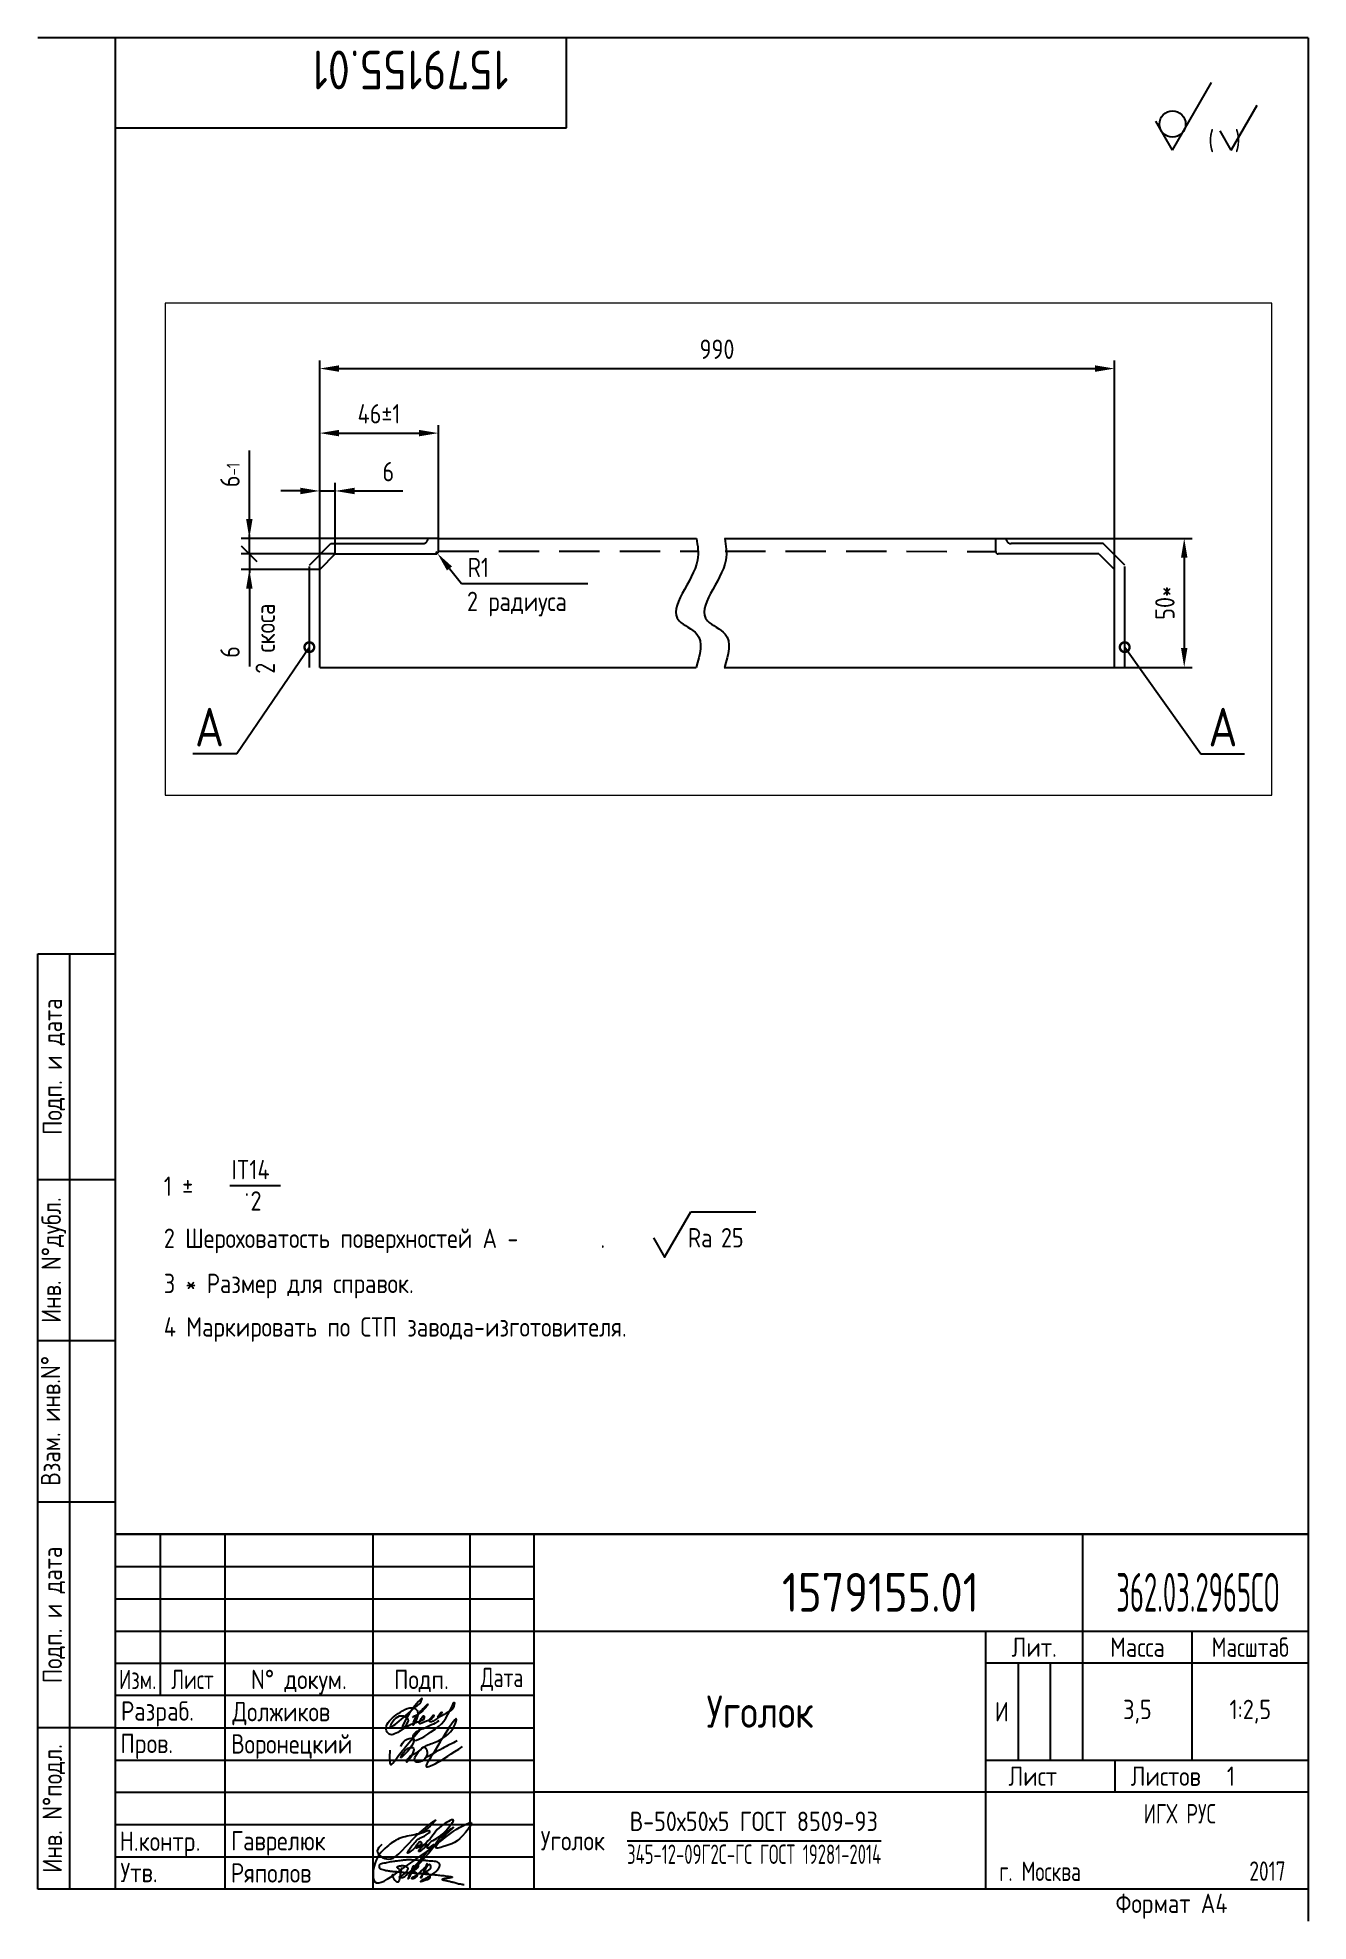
# Paper-space layout 'A4_protect' of a CAD drawing. Header units: millimetres. Extents: x 568 to 765, y 21 to 313.
# The model-space entities are those that its viewports show. They can reach past a viewport. Long polylines and large blocks are cut down to what shows.
import ezdxf
from ezdxf.enums import TextEntityAlignment as Align

# ---------------------------------------------------------------- set-up
doc = ezdxf.new("R2010")
doc.units = ezdxf.units.MM
doc.header["$LTSCALE"] = 5
doc.linetypes.add('CENTER', pattern=[2, 1.25, -0.25, 0.25, -0.25])
doc.linetypes.add('HIDDEN', pattern=[0.375, 0.25, -0.125])
for name, color, linetype in [('Bord', 1, 'Continuous'), ('CEN', 5, 'CENTER'), ('Con', 6, 'Continuous'), ('Cont', 6, 'Continuous'), ('DIM', 7, 'Continuous'), ('HIDE', 2, 'HIDDEN'), ('Text', 3, 'Continuous'), ('Textb', 6, 'Continuous')]:
    doc.layers.add(name, color=color, linetype=linetype)
doc.styles.add('Style1', font='romans.shx', dxfattribs={"width": 0.8})
doc.dimstyles.new('Dia_2.5', dxfattribs={"dimscale": 2.5, "dimtxt": 3, "dimasz": 3, "dimexe": 1.25, "dimexo": 0, "dimgap": 1, "dimtad": 1, "dimtoh": 1, "dimdec": 3, "dimtxsty": 'Style1', "dimcen": 2.5, "dimclrt": 3, "dimadec": 0, "dimazin": 0, "dimtfac": 1, "dimtdec": 3, "dimtmove": 0, "dimatfit": 2, "dimfxl": 1, "dimarcsym": 0})
doc.dimstyles.new('Lin_2.5', dxfattribs={"dimscale": 2.5, "dimtxt": 3, "dimasz": 3, "dimexe": 1.25, "dimexo": 0, "dimgap": 1.5, "dimtad": 1, "dimdec": 1, "dimtxsty": 'Style1', "dimcen": 2.5, "dimclrt": 3, "dimadec": 0, "dimazin": 0, "dimtfac": 1, "dimtdec": 1, "dimtmove": 0, "dimatfit": 2, "dimldrblk": 'DOT', "dimfxl": 1, "dimarcsym": 0})
doc.dimstyles.new('Poz2.5', dxfattribs={"dimscale": 2.5, "dimtxt": 6, "dimasz": 3, "dimexe": 1.25, "dimexo": 0, "dimgap": 1.5, "dimtad": 2, "dimtoh": 1, "dimtxsty": 'Style1', "dimblk": 'DOTSMALL', "dimcen": 2.5, "dimclrt": 6, "dimadec": 0, "dimazin": 0, "dimtfac": 1, "dimtmove": 0, "dimatfit": 3, "dimldrblk": 'DOTSMALL', "dimfxl": 1, "dimarcsym": 0})

psp = doc.layouts.new('A4_protect')

# ---------------------------------------------------------------- texts
at = {"layer": 'Text', "style": 'Style1', "width": 0.8}
for s, p in [('IT14', (597.8421198502627, 135.67808907351065)), ('1 %%P     .', (587.3592604280028, 133.10304171411036)), ('2', (600.7917283021519, 130.82094621636782)), ('2 Шероховатость поверхностей А -        .', (587.3592604280028, 125.03092963105196)), ('3 * Размер для справок.', (587.3592604280028, 118.03092963105196)), ('4 Маркировать по СТП завода-изготовителя.', (587.3592604280028, 111.29003262007639)), ('Воронецкий', (597.7896324191702, 46.64789201679679)), ('Гаврелюк', (597.789225910743, 31.64789201679679)), ('Ряполов', (597.7526002684494, 26.64789201679679))]:
    psp.add_text(s, height=3, dxfattribs=at).set_placement(p)

msp = doc.modelspace()

# ---------------------------------------------------------------- texts
at = {"layer": 'Text', "style": 'Style1', "width": 0.8}
msp.add_text('2 радиуса', height=7.5, dxfattribs=at).set_placement((239.98751706806746, 119.00124945683821))
msp.add_text('2 скоса', height=7.5, rotation=90, dxfattribs=at).set_placement((165.54544262383797, 94.72390558561875))

# ---------------------------------------------------------------- blocks, each defined once
blk = doc.blocks.new('sherISO_04')
at = {"layer": 'Text'}
blk.add_line((4.0414499999999975, 7), (14.122218216474892, 7), dxfattribs=at)
blk.add_lwpolyline([(-1.7320500000000152, 3), (0, 0), (4.0414499999999975, 7)], dxfattribs=at)
at = {"layer": 'Text', "style": 'Style1', "width": 0.8}
blk.add_text('Ra', height=3, dxfattribs=at).set_placement((3.584307142857142, 1.5))
blk.add_attdef('3,2', (8.727084285714255, 1.4999999999999147), '', height=3, dxfattribs=at)
blk = doc.blocks.new('sherISO_12')
at = {"layer": 'Cont'}
for q in [(-14.997822173516852, -6.9599999999999795), (-23.65807621135218, -12.95999999999998)]:
    blk.add_line((-21.059999999999945, -17.45999999999998), q, dxfattribs=at)
blk.add_circle((-21.056490717930956, -13.39037348890173), 2.0295000000000982, dxfattribs=at)
at = {"layer": 'Text'}
for q in [(-7.918557509540278, -10.45999999999998), (-13.692060201431104, -14.45999999999998)]:
    blk.add_line((-11.960009393862947, -17.45999999999998), q, dxfattribs=at)
at = {"layer": 'Text', "style": 'Style1', "width": 0.8}
blk.add_text('(  )', height=3, dxfattribs=at).set_placement((-15.527239592221065, -17.45999999999998))
blk = doc.blocks.new('A4')
at = {"layer": 'Bord'}
for p, q in [((20, 55), (85, 55)), ((20, 50), (85, 50)), ((20, 45), (85, 45)), ((160, 40), (160, 25)), ((165, 40), (165, 25)), ((20, 30), (85, 30)), ((20, 25), (85, 25)), ((20, 20), (85, 20)), ((20, 15), (85, 15)), ((20, 10), (85, 10))]:
    blk.add_line(p, q, dxfattribs=at)
at = {"layer": 'Cont'}
for p, q in [((204.9999999999999, 292), (20, 292)), ((204.99999999999977, 292), (205, 5)), ((20, 291.99999999999994), (20, 5)), ((90, 277.99999999999994), (90, 291.99999999999994)), ((20, 277.99999999999994), (90, 277.99999999999994)), ((8, 5), (8, 150)), ((8, 150), (20, 150)), ((13, 5), (13, 150)), ((8, 115), (20, 115)), ((20, 90), (8, 90)), ((20, 65), (8, 65)), ((205, 60), (20, 60)), ((20, 60), (205, 60)), ((27, 60), (27, 35)), ((37, 60), (37, 5)), ((60, 5), (60, 60)), ((75, 60), (75, 5)), ((85, 5), (85, 60)), ((170, 60), (170, 25)), ((85, 45), (205, 45)), ((155, 5), (155, 45)), ((187, 25), (187, 45)), ((20, 39.99999999999999), (85, 39.99999999999999)), ((205, 40), (155, 40)), ((85, 34.99999999999999), (20, 34.99999999999999)), ((20, 30), (8, 30)), ((155, 24.999999999999993), (205, 24.999999999999993)), ((175, 24.999999999999993), (175, 19.999999999999993)), ((205, 19.999999999999993), (85, 19.999999999999993)), ((20, 5), (8, 5)), ((205, 5), (20, 5))]:
    blk.add_line(p, q, dxfattribs=at)
at = {"layer": 'Text', "style": 'Style1', "width": 0.8}
for s, p in [('Подп. и дата', (10.5, 132.5)), ('Инв. N%%dдубл.', (10.5, 102.5)), ('Взам. инв.N%%d ', (9.998218334537, 78.3795773123125)), ('Подп. и дата', (10.5, 47.5)), ('Инв. N%%dподл.', (10.5, 17.5))]:
    blk.add_text(s, height=3, rotation=90, dxfattribs=at).set_placement(p, align=Align.MIDDLE)
at = {"layer": 'Text', "style": 'Style1'}
for s, width, p in [('Лит.', 0.8, (162.5, 42.5)), ('Масса', 0.8, (178.5, 42.5)), ('Масштаб', 0.75, (196, 42.5)), ('Изм.', 0.7, (23.5, 37.49999999999999)), ('Лист', 0.7, (32, 37.49999999999999)), ('N%%d докум.', 0.8, (48.5, 37.5)), ('Подп.', 0.8, (67.5, 37.5)), ('Лист', 0.8, (162.27183976005585, 22.499999999999993)), ('Листов', 0.8, (182.89895634318407, 22.499999999999993))]:
    blk.add_text(s, height=3, dxfattribs=dict(at, width=width)).set_placement(p, align=Align.MIDDLE_CENTER)
at = {"layer": 'Text', "style": 'Style1', "width": 0.7}
for s, p in [('Дата', (80, 37.5)), ('ИГХ РУС', (185.07725595118927, 16.685325149145108))]:
    blk.add_text(s, height=3, dxfattribs=at).set_placement(p, align=Align.MIDDLE)
at = {"layer": 'Text', "style": 'Style1'}
for s, width, p in [('Разpаб.', 0.8, (20.91971765870153, 31.101855832076225)), ('Пpов.', 0.8, (20.835938510797405, 26.077635610142664)), ('Н.контp.', 0.8, (20.70430060625972, 10.921236633909956)), ('Утв.', 0.8, (20.835938510797405, 6.064490181786333)), ('г. Москва', 0.7, (157.0715403542631, 6.252224118072824)), ('Фоpмат А4', 0.8, (175.10848470088877, 1.2870372467283815))]:
    blk.add_text(s, height=3, dxfattribs=dict(at, width=width)).set_placement(p)
for tag, p, width in [('ФИО', (39.00000028469458, 30.999999936534323), 0.8), ('ФИО', (39.00000028469458, 25.999999936534323), 0.8), ('ГОСТ_СОРТАМЕНТА', (98.1878215711672, 13.999999936534323), 0.8), ('ФИО', (39.00000028469458, 10.999999936534323), 0.8), ('ФИО', (39.00000028469458, 5.999999936534323), 0.8), ('200', (192.84863846176154, 6.287629389880934), 0.7)]:
    blk.add_attdef(tag, p, '', height=3, dxfattribs=dict(at, width=width))
at = {"layer": 'Text', "style": 'Style1', "width": 0.8}
for tag, p in [('И', (157.4854669433364, 32.49999993653432)), ('700', (178.50000028469458, 32.49999993653432)), ('1:20', (196.00000028469458, 32.49999993653432))]:
    blk.add_attdef(tag, text='', height=3, dxfattribs=at).set_placement(p, align=Align.MIDDLE)
blk.add_attdef('Сборочный_чертеж', text='', height=3, dxfattribs=at).set_placement((120.00000028469458, 21.29999993653432), align=Align.CENTER)
for tag, p in [('1', (171.11987341606346, 22.499999936534323)), ('2', (193.00000028469458, 22.499999936534323))]:
    blk.add_attdef(tag, text='', height=3, dxfattribs=at).set_placement(p, align=Align.MIDDLE_CENTER)
blk.add_attdef('ЛИСТ', text='', height=3, dxfattribs=at).set_placement((85.98599249093127, 12.499999936534323), align=Align.MIDDLE_LEFT)
at = {"layer": 'Text', "style": 'Style1', "width": 0.7}
blk.add_attdef('%%OГОСТ_ТЕХ._ТРЕБОВАНИЙ', text='', height=3, dxfattribs=at).set_placement((98.1878215711672, 7.999999936534323), align=Align.BOTTOM_LEFT)
at = {"layer": 'Textb', "style": 'Style1', "width": 0.8}
blk.add_attdef('1234567', (81.00000028469458, 289.9999999365343), '', height=6, rotation=180, dxfattribs=at)
blk.add_attdef('1234567', (123.39856689234307, 47.99999993653432), '', height=6, dxfattribs=at)
for tag, height, p in [('123ХЯ', 6, (183.6230571087517, 47.99999993653432)), ('НАИМЕНОВАНИЕ', 5, (120.00000028469458, 29.999999936534323))]:
    blk.add_attdef(tag, text='', height=height, dxfattribs=at).set_placement(p, align=Align.CENTER)
blk = doc.blocks.new('A$C63F45750')
at = {"layer": 'Text'}
for points, knots in [([(3.173579336206444, 2.367258654218176), (3.124374383374194, 2.3833821476085495), (3.0378846345237704, 2.411709078795129), (2.937706702435087, 2.4989559435069175), (2.8542620581335236, 2.5748491628495542), (2.7875342155048903, 2.688484170522939), (2.873696277702179, 2.77450753742381), (2.9853846192630606, 2.8399116399863735), (3.1560525125017422, 2.8873876457558114), (3.3632858908187413, 2.926549870548242), (3.5981950796786837, 2.9530327162702035), (3.8204218727166963, 2.924145598020444), (4.048840213129947, 2.8738291111718524), (4.253130573284065, 2.782414299897897), (4.446364402027795, 2.634976253197371), (4.45955715792856, 2.4180315244621644), (4.376661927979453, 2.264469263206131), (4.281414881136214, 2.1022938621672385), (4.173318647114084, 1.9425915575409145), (4.030687893776969, 1.7772024634077834), (3.894910415761548, 1.6212178434993705), (3.7455989919437958, 1.5248877453517795), (3.629135948507246, 1.42552154908531), (3.494590437415928, 1.3575108710948052), (3.3525868438393758, 1.3046880802272913), (3.240992554211809, 1.2461204815675189), (3.161990972861853, 1.2130583721223827), (3.116530314756329, 1.1477233982191621), (3.189259051248818, 1.0994626990754226), (3.266008677009851, 1.0893839075564957), (3.3999236590227238, 1.070742433659676), (3.5503674583629077, 1.0731821986933812), (3.7214887495529902, 1.1240059899104329), (3.9239292944509327, 1.192893365365478), (4.1039656475275965, 1.3383391335196504), (4.263675622104796, 1.5144139966891252), (4.438371528977353, 1.6484507853228505), (4.58748079958866, 1.811362126289894), (4.735975566384461, 1.929832659549087), (4.842429745495553, 2.038571528609995), (4.928636504852585, 2.1383762793145), (5.065076318170199, 2.287112314813024), (5.190786415721911, 2.528693136240971), (5.284842984485481, 2.6817071254282467), (5.351117504751667, 2.9618367022457033), (5.229457693482355, 2.6598012336554366), (5.197616015454944, 2.441900009008924), (5.038213060425859, 2.0921073572741014), (4.954393263339872, 1.81201690068031), (4.863861965953341, 1.5711126702941742), (4.745465331803963, 1.3075839533521405), (4.6651246305656855, 1.12012974149058), (4.461025494232466, 0.7761551358772408), (4.621957280121292, 1.1680726281137483), (4.712877351106877, 1.4479120033556419), (4.88257281323452, 1.7380875376686444), (5.005609442331919, 2.002557819839153), (5.078967787852849, 2.193887866252063), (5.185131509867487, 2.398353714937592), (5.322122425397677, 2.5774233371165813), (5.399876786648429, 2.749521045991539), (5.520486198056868, 2.8852037077403994), (5.654434015991418, 3.037373912203938), (5.845821902019195, 3.1000448879005154), (6.017703225356667, 3.0288617327702374), (6.0772293304521705, 2.87127847368326), (6.027719567047065, 2.699606067408096), (5.89984500761852, 2.512899041157362), (5.703310184542319, 2.3696978493380314), (5.5476354530391845, 2.2262013387941675), (5.396069692144595, 2.1664031291184456), (5.312344115178198, 2.124749328676385), (5.124287242365628, 2.08895290947912), (5.3499384882823025, 2.0691611557111553), (5.475853593324291, 2.002857519441631), (5.644788885404962, 1.9304076405710227), (5.7540810911732, 1.79627872215936), (5.849482441062133, 1.6722351090809764), (5.885456359192909, 1.5403814356935883), (5.889127976151, 1.3679828673408014), (5.802816696507338, 1.1998093442024), (5.626573455343257, 1.0604119842163138), (5.413251425084981, 0.9429775232578071), (5.227706700079045, 0.862199722906343), (5.020912621781063, 0.923672047207171), (5.129682603737356, 1.1020221695280867), (5.28288793266872, 1.1635546431210615), (5.44480736725776, 1.2714090898298167), (5.607463061992959, 1.3620973636367517), (5.739488231240076, 1.4599388125431807), (5.860143997780579, 1.5346320952672463), (5.9499821645277375, 1.610427987488575), (6.046971341868056, 1.685491368623233), (6.1529243714828805, 1.7730547497067348), (6.28015314575348, 1.8727068990053821), (6.462007368281926, 2.0196799324108436), (6.652325390276663, 2.187833188610465), (6.8314706232489995, 2.3715575015635357), (6.9834922605385135, 2.4941555198695684), (7.114846318782118, 2.6102169550365035), (7.202413049068065, 2.741960218833484), (7.322598717395191, 2.8439528591491587), (7.417346462280553, 2.972731653964269), (7.4776211861545505, 3.0806245520066002), (7.484795150967466, 3.2711359760361933), (7.342636991723151, 3.084849112943928), (7.279481579502142, 2.9379310442654445), (7.1843781857456985, 2.6902661339258955), (7.095549375437581, 2.4575872372918752), (6.996920291024269, 2.2204299765845406), (6.9266966393803235, 1.9811728039842122), (6.826722408405818, 1.7827778604051063), (6.7282128084974975, 1.5526466461227924), (6.6684393744560255, 1.3398967911933388), (6.604475865101525, 1.142355774631707), (6.558842780650371, 1.032621181513065), (6.391624380694975, 0.9879889128974548), (6.620770382751307, 1.3345863607741348), (6.749419019504131, 1.539835132501071), (6.927841525938017, 1.8680588479263929), (7.053580036316838, 2.084600120115445), (7.1805235452648795, 2.3180896285532806), (7.334737778238031, 2.603201348982482), (7.4663860219511875, 2.893296252285624), (7.604819227960029, 3.0670937519538883), (7.786794026322871, 3.1799152582018233), (7.9523484792618016, 3.0093290244331015), (7.9976740987267325, 2.8123425572057013), (7.993718977212248, 2.6247344318252273), (7.942143499127095, 2.4560957648303634), (7.82666208826106, 2.3282454074280237), (7.6857391748883686, 2.2177673738382806), (7.527737492424623, 2.1109838926239917), (7.373916731340805, 2.0324583071214652), (7.209738742424884, 1.994214082608036), (7.105079643430578, 1.9701396115629979), (6.885535638704421, 1.9771005627202838), (7.07007457524487, 1.9423557012963428), (7.154084682940407, 1.902586193688935), (7.272512306423088, 1.8779243968244255), (7.39262078577515, 1.836124572074141), (7.518201280396847, 1.8104027593497682), (7.623410569654226, 1.72429252201952), (7.697720858671415, 1.622951058928134), (7.784469340575143, 1.5138822850112543), (7.833063839184987, 1.3915645595495336), (7.868838967330014, 1.2597732697523234), (7.88323468812246, 1.128063040869678), (7.855260121578016, 0.9888020110988938), (7.750724560338967, 0.8789250705332383), (7.596839043318988, 0.770455206421212), (7.4042337253016814, 0.7281833981607391), (7.188569533406552, 0.6563769737756071), (6.97288995170718, 0.5537113939482415), (6.712355627169857, 0.4840282607710006), (6.56506221279212, 0.4388348573395096), (6.4215939871164665, 0.4208929592112151), (6.522750978478171, 0.5785462959183689), (6.613535961501738, 0.6426290545533779), (6.814892460800177, 0.7844600834647246), (7.058471059388307, 0.8863707897200512), (7.333861943991332, 1.0410423905505057), (7.545817635544385, 1.1600433276246906), (7.704072437824172, 1.2352484986891177), (7.844587641053775, 1.3247550273858317), (7.990896484937893, 1.431695083540664), (8.213969453215926, 1.5776303210691853), (8.476452170895882, 1.7589368259279512), (8.744388044627474, 1.946213732283638), (8.966668543614464, 2.1204131396992865), (9.09522343526837, 2.293079760964207), (9.22708811484811, 2.443425019912305), (9.295096465731556, 2.603147240083847), (9.372801952666899, 2.739403730694232), (9.41724392685188, 2.917185122135097), (9.453577692794182, 3.1301647676668454), (9.205368882014996, 3.4831250567584626), (8.674191577590168, 3.5909260984294598), (8.086585891688445, 3.631045341802718), (7.5696556572587745, 3.6621278492429328), (7.060681614548964, 3.736236135581807), (6.573151729032341, 3.7545668155306027), (6.094860627047597, 3.741097821496443), (5.669237726893202, 3.7802823999547384), (5.2842466458707555, 3.778790776836537), (4.964180864901751, 3.8135958702354027), (4.645935362519385, 3.8281209304252366), (4.311488389130883, 3.815420374454347), (3.966482867935725, 3.7883607531243504), (3.605405702241423, 3.736159275378848), (3.2212233811150126, 3.674541113962319), (2.8552241434314682, 3.658216119226832), (2.525141649815043, 3.613858667315804), (2.1822431298903844, 3.519845231142425), (1.7815649225843582, 3.5350745883976584), (1.3777516205031943, 3.3720696268283232), (0.96392601322227, 3.350726367236348), (0.5766481644460998, 3.238063041148925), (0.2454594878435009, 3.1948530962485986), (0.025506233636409803, 3.0567457644400085), (-0.026417697668797983, 2.8257922392292176), (0.022643731023873556, 2.5978334070974034), (0.2639622398510636, 2.3836450965912444), (0.5892818015049122, 2.3322938373541557), (0.999823631886955, 2.197382740281865), (1.4785293869612917, 2.147240208411053), (1.9338698429104588, 2.0519831925141094), (2.350038002379007, 2.016336487440528), (2.7227093022788678, 2.0131594162382536), (3.1146157636266376, 1.9384089998919916), (3.6767121334545214, 1.9364783466616708), (4.249604268859038, 1.8291369393802115), (4.914124962070138, 1.8660053611062832), (5.5259834665308, 1.7572746062965319), (6.134361750940515, 1.7164612197299978), (6.725510627171065, 1.7076414132076403), (7.319363195048918, 1.6242683936743196), (7.992202602652663, 1.5515220364320275), (8.635186909938323, 1.5388256507831155), (9.158872933382417, 1.4627328125095405), (9.61186407458193, 1.4247079165140715), (10.032963410660658, 1.3983611159005036), (10.413891822857964, 1.3239256775376425), (10.725446968685567, 1.2864382859947505), (11.00587374357092, 1.2400061665211868), (11.179994868844819, 1.22858198041284), (11.420772308907766, 1.1366468282184126), (11.179863405134858, 1.0639535690834512), (11.012027282120467, 1.02597441163641), (10.70813103195437, 0.980353750182855), (10.373839032575777, 0.9228894796613737), (10.097351052419857, 0.91034665448488), (9.649190192212359, 0.7458486485545487), (10.218926761316796, 0.6730500444381742), (10.542668259774157, 0.5898698642011454), (11.076411481159461, 0.4701299756806694), (11.611235710856853, 0.35342545020882576), (12.17127896486215, 0.1510919018595617), (12.64430975536087, 0.08354747831882181), (12.975369592979064, 0.03056682818584331), (13.111364273708185, 0.010317978003285985), (13.180638465932702, -3.396469310246175e-07)], [0, 0, 0, 0, 0.153866044869318, 0.2704412087003076, 0.3888670628695994, 0.5105329195386429, 0.5921562054894269, 0.7133303047651304, 0.9084197598521073, 1.1134396393215318, 1.3492538660237892, 1.6124596207145003, 1.7822190777081648, 2.0472485627500445, 2.2918793761496326, 2.4515281359980063, 2.6510806472468524, 2.806157786745, 3.017979011878854, 3.2273481614019923, 3.4623813126822975, 3.6330094699297986, 3.757660012396913, 3.920515774630538, 4.080795589063213, 4.2145286873026855, 4.29178577314199, 4.34996920758688, 4.397593677820717, 4.508220111015361, 4.594826008441999, 4.7992441531660415, 4.954391704937901, 5.128467890869572, 5.43753729601676, 5.632649389709699, 5.842485198783474, 6.094987483059051, 6.293219470405305, 6.410959247714482, 6.551192007064858, 6.687807659937887, 7.02214674024998, 7.294342018164328, 7.425356118381299, 7.5207895005926, 7.946481488359771, 8.313050767558417, 8.598329636429222, 8.833694757370465, 9.090496343694635, 9.427695062544704, 9.601191091130262, 9.88321938659746, 10.093306452974474, 10.673942971344307, 10.798775791571126, 10.974627728923807, 11.28724726351552, 11.486184482324683, 11.648652122766636, 11.848902342376665, 12.027194021277541, 12.253479523861046, 12.400589838435357, 12.537783387708645, 12.716293023271328, 12.915230258781609, 13.208551325020968, 13.438488786662539, 13.549668465747237, 13.67779010177887, 13.77126979663054, 13.930000748340548, 14.029091001139015, 14.27211179356923, 14.434835546990808, 14.547083772245514, 14.739051368086516, 14.830983478526724, 15.061240624707033, 15.268921956927107, 15.500488517300356, 15.788978662137655, 15.879567619683787, 16.024283483362446, 16.221853746677805, 16.41871418023243, 16.593101768991165, 16.783247214432883, 16.91018018553403, 17.018213243980043, 17.13526282923257, 17.278205363256646, 17.43048238388021, 17.620087104112176, 17.979625854622782, 18.19178942213086, 18.388715624650164, 18.56571806616913, 18.714854369801387, 18.857928680499878, 19.039974212787683, 19.171374972000745, 19.28303362458826, 19.40008508416437, 19.618057758920816, 19.88224477694049, 20.150781287778027, 20.377854345208778, 20.649531665902355, 20.89722950525107, 21.04254251360329, 21.400160497446063, 21.55781731105634, 21.66714521098785, 21.75278053325197, 21.926255645909745, 22.41229673809358, 22.813145063954178, 22.961411523905323, 23.171289225399338, 23.607256716047537, 23.94042808027682, 24.110007377909692, 24.2912142603506, 24.480839910834842, 24.697609167576164, 24.904077825516524, 25.034245442888167, 25.218018287002852, 25.40765078694219, 25.573472988372806, 25.787446885016003, 25.930291805522298, 26.05131598160759, 26.188460468404973, 26.285311624248155, 26.40679881608323, 26.52425034765702, 26.63046314459807, 26.793722135442394, 26.898605762448256, 27.029313460851263, 27.171011520847923, 27.31410090802245, 27.419918025481028, 27.580556726628533, 27.70936749975819, 27.829267596424224, 28.02436401706957, 28.266961196125756, 28.412420354628587, 28.705760820218654, 28.98913739683506, 29.187748047458175, 29.23376776963407, 29.332801622219414, 29.52953505174134, 29.667093996006596, 30.03992332873237, 30.332117266425655, 30.610610366073875, 30.769981551835116, 30.856778387312673, 31.109922931829246, 31.313488109208894, 31.656425334965462, 32.066330934789654, 32.29662784450467, 32.497139747973634, 32.7102762301778, 32.8914678925648, 33.01483371040802, 33.177747475280036, 33.444503422628834, 33.618008798999455, 34.4090078411672, 34.914636115278576, 35.419802347121205, 35.95397023085987, 36.4581789753069, 36.880689513308226, 37.38840336450045, 37.73835272473482, 38.034261023553036, 38.35346806822209, 38.69315357760992, 39.03763793208423, 39.391135744290196, 39.78748081008314, 40.20377326255304, 40.488977272089436, 40.784974822270726, 41.266249780254086, 41.668005355975964, 42.07006464899833, 42.49938799158817, 42.86983359554839, 43.07957287810506, 43.213438679125595, 43.55459082453773, 43.71729556567056, 44.15372412767686, 44.506336068252516, 45.01911148299921, 45.58785910165119, 45.90190953390355, 46.2703919416041, 46.70395820660023, 47.093115290917154, 47.95264748200646, 48.440139839615554, 49.079253246453185, 49.808223302091214, 50.2686535167339, 50.85105142503175, 51.60483052012988, 52.29842914745799, 52.77692503819859, 53.19069981587306, 53.66198779186654, 54.042385935174785, 54.348524127858475, 54.61684122387547, 54.853813574600345, 54.98377676028627, 55.1260955821887, 55.33332810721814, 55.61310069515443, 56.00873243483213, 56.315808713794084, 56.599819602475975, 56.879310100399856, 57.39925140766207, 57.889617148159914, 58.43250730986343, 59.06669761649172, 59.66031372685984, 59.86266756353991, 60.072769857944955, 60.072769857944955, 60.072769857944955, 60.072769857944955]), ([(2.312994346965411, 1.5335647129525114), (2.2606986990142404, 1.5237177922951837), (2.171686767006252, 1.5069560288931099), (2.0570318595555825, 1.4809043217255766), (1.9314120074915027, 1.3843237517470155), (2.0713311041658793, 1.2482711976271976), (2.1376607309215037, 1.1129374588087124), (2.264272870933514, 0.9322412129447197), (2.388963392164342, 0.7177987577493667), (2.566492088066016, 0.5441009774109946), (2.711675486888259, 0.4438880485019938), (2.8581010901002637, 0.4016169565911706), (3.020517076902198, 0.4275549970357224), (3.1380437056273287, 0.5448359323080563), (3.2092395166984473, 0.7882588282061522), (3.251368381648538, 1.0748996405645759), (3.31332912052814, 1.4001454581375112), (3.3454828718252605, 1.6670837654358963), (3.383577938447085, 1.9207770152963768), (3.467363727076129, 2.189339233301758), (3.5027522293298676, 2.432876592603297), (3.543111206585836, 2.588419851854991), (3.5558494949406168, 2.6375375033478576)], [0, 0, 0, 0, 0.15847035223158323, 0.26973129625058284, 0.36359086940998764, 0.5555142747970538, 0.6880368011989665, 0.8486059492075418, 1.2043592972496484, 1.4336316542055816, 1.5867298041490876, 1.7295486248245333, 1.8806860844238984, 2.0578742817555664, 2.1916898680702883, 2.635050499279987, 2.9281528320837795, 3.184121463425163, 3.4418630134747357, 3.6961173993488026, 4.025872946634204, 4.178055404124171, 4.178055404124171, 4.178055404124171, 4.178055404124171])]:
    blk.add_open_spline(points, degree=3, knots=knots, dxfattribs=at)
blk = doc.blocks.new('*D7')
at = {"layer": 'Defpoints', "color": 0, "transparency": 16777216}
for p in [(490.9160165618415, 212.9788434519969), (490.9160165618415, 129.94829686294267), (182.8980592879186, 116.37216228393966)]:
    blk.add_point(p, dxfattribs=at)
at = {"layer": 'DIM', "color": 0, "lineweight": -2, "transparency": 16777216}
for p, q in [((182.8980592879186, 116.37216228393966), (182.8980592879186, 216.1038434519969)), ((190.3980592879186, 212.9788434519969), (483.4160165618415, 212.9788434519969)), ((490.9160165618415, 129.94829686294267), (490.9160165618415, 216.1038434519969))]:
    blk.add_line(p, q, dxfattribs=at)
at = {"layer": 'DIM', "color": 0, "transparency": 16777216}
for points in [[(190.3980592879186, 214.2288434519969), (190.3980592879186, 211.7288434519969), (182.8980592879186, 212.9788434519969)], [(483.4160165618415, 214.2288434519969), (483.4160165618415, 211.7288434519969), (490.9160165618415, 212.9788434519969)]]:
    blk.add_solid(points, dxfattribs=at)
at = {"layer": 'DIM', "color": 3, "transparency": 16777216, "insert": (336.90703792488006, 220.4788434519969), "char_height": 7.5, "attachment_point": 5, "style": 'Style1'}
blk.add_mtext('990', dxfattribs=at)
blk = doc.blocks.new('_Dot')
at = {"color": 0, "linetype": 'ByBlock', "lineweight": -2}
blk.add_line((-0.5, 0), (-1, 0), dxfattribs=at)
at = {"color": 0, "linetype": 'ByBlock', "const_width": 0.5}
blk.add_lwpolyline([(-0.25, 0, 1), (0.25, 0, 1)], format="xyb", close=True, dxfattribs=at)
blk = doc.blocks.new('*D20')
at = {"layer": 'Defpoints', "color": 0, "transparency": 16777216}
for p in [(228.89805928791787, 187.96380585469387), (228.89805928791787, 181.60700531174535), (182.8980592879186, 116.37216228393966)]:
    blk.add_point(p, dxfattribs=at)
at = {"layer": 'DIM', "color": 0, "lineweight": -2, "transparency": 16777216}
for p, q in [((182.8980592879186, 116.37216228393966), (182.8980592879186, 191.08880585469387)), ((228.89805928791787, 181.60700531174535), (228.89805928791787, 191.08880585469387)), ((190.3980592879186, 187.96380585469387), (221.39805928791787, 187.96380585469387))]:
    blk.add_line(p, q, dxfattribs=at)
at = {"layer": 'DIM', "color": 0, "transparency": 16777216}
for points in [[(190.3980592879186, 189.21380585469387), (190.3980592879186, 186.71380585469387), (182.8980592879186, 187.96380585469387)], [(221.39805928791787, 189.21380585469387), (221.39805928791787, 186.71380585469387), (228.89805928791787, 187.96380585469387)]]:
    blk.add_solid(points, dxfattribs=at)
at = {"layer": 'DIM', "color": 3, "transparency": 16777216, "insert": (205.89805928791824, 195.46380585469387), "char_height": 7.5, "attachment_point": 5, "style": 'Style1'}
blk.add_mtext('46%%P1', dxfattribs=at)
blk = doc.blocks.new('*D21')
at = {"layer": 'Defpoints', "color": 0, "transparency": 16777216}
for p in [(188.89805928791878, 165.54773459814623), (188.89805928791878, 141.1482968629398), (182.8980592879186, 116.37216228393966)]:
    blk.add_point(p, dxfattribs=at)
at = {"layer": 'DIM', "color": 0, "lineweight": -2, "transparency": 16777216}
for p, q in [((182.8980592879186, 116.37216228393966), (182.8980592879186, 168.67273459814623)), ((188.89805928791878, 141.1482968629398), (188.89805928791878, 168.67273459814623)), ((175.3980592879186, 165.54773459814623), (167.8980592879186, 165.54773459814623)), ((182.8980592879186, 165.54773459814623), (188.89805928791878, 165.54773459814623)), ((196.39805928791878, 165.54773459814623), (215.11234500220453, 165.54773459814623))]:
    blk.add_line(p, q, dxfattribs=at)
at = {"layer": 'DIM', "color": 0, "transparency": 16777216}
for points in [[(175.3980592879186, 166.79773459814623), (175.3980592879186, 164.29773459814623), (182.8980592879186, 165.54773459814623)], [(196.39805928791878, 166.79773459814623), (196.39805928791878, 164.29773459814623), (188.89805928791878, 165.54773459814623)]]:
    blk.add_solid(points, dxfattribs=at)
at = {"layer": 'DIM', "color": 3, "transparency": 16777216, "insert": (209.50520214506167, 173.04773459814623), "char_height": 7.5, "attachment_point": 5, "style": 'Style1'}
blk.add_mtext('6', dxfattribs=at)
blk = doc.blocks.new('*D22')
at = {"layer": 'Defpoints', "color": 0, "transparency": 16777216}
for p in [(188.89805928791873, 141.14829686293973), (155.63518764203582, 135.1482968629398), (182.89805928791867, 135.1482968629398)]:
    blk.add_point(p, dxfattribs=at)
at = {"layer": 'DIM', "color": 0, "lineweight": -2, "transparency": 16777216}
for p, q in [((155.63518764203582, 141.14829686293973), (155.63518764203582, 148.64829686293973)), ((188.89805928791873, 141.14829686293973), (152.51018764203582, 141.14829686293973)), ((155.63518764203582, 141.14829686293973), (155.63518764203582, 135.1482968629398)), ((182.89805928791867, 135.1482968629398), (152.51018764203582, 135.1482968629398)), ((155.63518764203582, 127.64829686293979), (155.63518764203582, 97.54998564195682))]:
    blk.add_line(p, q, dxfattribs=at)
at = {"layer": 'DIM', "color": 0, "transparency": 16777216}
blk.add_solid([(154.38518764203582, 127.64829686293979), (156.88518764203582, 127.64829686293979), (155.63518764203582, 135.1482968629398)], dxfattribs=at)
at = {"layer": 'DIM', "color": 3, "transparency": 16777216, "insert": (148.13518764203582, 103.1571284990996), "char_height": 7.5, "attachment_point": 5, "rotation": 90, "style": 'Style1'}
blk.add_mtext('6', dxfattribs=at)
blk = doc.blocks.new('_None')
blk = doc.blocks.new('*D23')
at = {"layer": 'Defpoints', "color": 0, "transparency": 16777216}
for p in [(155.6351876420362, 147.1721622839386), (228.898059287918, 147.17216228393863), (188.89805928791873, 141.1482968629398)]:
    blk.add_point(p, dxfattribs=at)
at = {"layer": 'DIM', "color": 0, "lineweight": -2, "transparency": 16777216}
for p, q in [((155.6351876420362, 154.6721622839386), (155.6351876420362, 181.29124514108145)), ((228.898059287918, 147.17216228393863), (152.5101876420362, 147.1721622839386)), ((155.6351876420362, 141.1482968629398), (155.6351876420362, 147.1721622839386)), ((188.89805928791873, 141.1482968629398), (152.5101876420362, 141.1482968629398)), ((155.6351876420362, 141.1482968629398), (155.6351876420362, 133.6482968629398))]:
    blk.add_line(p, q, dxfattribs=at)
at = {"layer": 'DIM', "color": 0, "transparency": 16777216}
blk.add_solid([(154.3851876420362, 154.6721622839386), (156.8851876420362, 154.6721622839386), (155.6351876420362, 147.1721622839386)], dxfattribs=at)
at = {"layer": 'DIM', "color": 3, "transparency": 16777216, "insert": (148.1351876420362, 171.73170371250998), "char_height": 7.5, "attachment_point": 5, "rotation": 90, "style": 'Style1'}
blk.add_mtext('6{\\H0.66667x;-1}', dxfattribs=at)
blk = doc.blocks.new('*D24')
at = {"layer": 'Defpoints', "color": 0, "transparency": 16777216}
for p in [(429.9160165618455, 147.17216228393863), (490.9160165618591, 97.17216228394021), (517.9939688628199, 97.17216228394021)]:
    blk.add_point(p, dxfattribs=at)
at = {"layer": 'DIM', "color": 0, "lineweight": -2, "transparency": 16777216}
for p, q in [((429.9160165618455, 147.17216228393863), (521.1189688628199, 147.17216228393866)), ((517.9939688628199, 139.67216228393866), (517.9939688628199, 104.67216228394021)), ((490.9160165618591, 97.17216228394021), (521.1189688628199, 97.17216228394021))]:
    blk.add_line(p, q, dxfattribs=at)
at = {"layer": 'DIM', "color": 0, "transparency": 16777216}
for points in [[(516.7439688628199, 139.67216228393866), (519.2439688628199, 139.67216228393866), (517.9939688628199, 147.17216228393866)], [(516.7439688628199, 104.67216228394021), (519.2439688628199, 104.67216228394021), (517.9939688628199, 97.17216228394021)]]:
    blk.add_solid(points, dxfattribs=at)
at = {"layer": 'DIM', "color": 3, "transparency": 16777216, "insert": (510.49396886281977, 122.17216228393926), "char_height": 7.5, "attachment_point": 5, "rotation": 90, "style": 'Style1'}
blk.add_mtext('50*', dxfattribs=at)
blk = doc.blocks.new('*D34')
at = {"color": 0, "lineweight": -2, "transparency": 16777216}
for p, q in [((227.8980592879181, 142.14829686293848), (228.52282518894282, 141.36748474154405)), ((233.2085694466289, 135.51139383108492), (237.89431370431498, 129.6553029206258)), ((237.89431370431498, 129.6553029206258), (248.394313704315, 129.6553029206258))]:
    blk.add_line(p, q, dxfattribs=at)
at = {"color": 0, "transparency": 16777216}
blk.add_solid([(234.18458459837208, 136.29235120736593), (232.23255429488572, 134.7304364548039), (228.52282518894282, 141.36748474154405)], dxfattribs=at)
at = {"layer": 'Defpoints', "color": 0, "transparency": 16777216}
for p in [(227.8980592879181, 142.14829686293848), (228.52282518894282, 141.36748474154405)]:
    blk.add_point(p, dxfattribs=at)
at = {"color": 3, "transparency": 16777216, "insert": (244.39431370431495, 135.9053029206258), "char_height": 7.5, "attachment_point": 5, "style": 'Style1'}
blk.add_mtext('R1', dxfattribs=at)
blk = doc.blocks.new('_DotSmall')
at = {"layer": 'Cont', "color": 0, "const_width": 0.5}
blk.add_lwpolyline([(-0.0625, 0, 1), (0.0625, 0, 1)], format="xyb", close=True, dxfattribs=at)
blk = doc.blocks.new('ZNAK01')
at = {"layer": 'Textb', "style": 'Style1', "width": 0.8}
blk.add_attdef('А', text='', height=6, dxfattribs=at).set_placement((3.9505396978285034, -0.01980960201723292), align=Align.RIGHT)
blk.add_attdef('SC(1)', (5.0723284561202036, -0.01980960201723292), '', height=5, dxfattribs=at)

# ---------------------------------------------------------------- dimensions: what is measured, and where the dimension line sits
dim = msp.add_radius_dim(center=(227.8980592879181, 142.14829686293848), mpoint=(228.52282518894282, 141.36748474154405), dimstyle='Dia_2.5')
dim.commit()
dim.dimension.update_dxf_attribs({"geometry": '*D34', "text_midpoint": (244.39431370431495, 135.9053029206258)})
at = {"layer": 'DIM'}
for base, p2, text, picture, middle in [((490.9160165618415, 212.9788434519969), (490.9160165618415, 129.94829686294267), '990', '*D7', (336.90703792488006, 220.4788434519969)), ((228.89805928791787, 187.96380585469387), (228.89805928791787, 181.60700531174535), '<>%%P1', '*D20', (205.89805928791824, 195.46380585469387))]:
    dim = msp.add_linear_dim(base=base, p1=(182.8980592879186, 116.37216228393966), p2=p2, text=text, dimstyle='Lin_2.5', override={"dimtdec": 3}, dxfattribs=at)
    dim.commit()
    dim.dimension.update_dxf_attribs({"geometry": picture, "text_midpoint": middle})
for base, p1, p2, angle, text, override, picture, middle in [((155.6351876420362, 147.1721622839386), (188.89805928791867, 141.14829686293973), (228.89805928791787, 147.17216228393858), 270, '<>{\\H0.66667x;-1}', {"dimblk1": 'None', "dimsah": 1, "dimtol": 0, "dimlim": 0, "dimtp": 0, "dimtm": 0, "dimtfac": 1, "dimtdec": 1, "dimtolj": 0, "dimtzin": 8}, '*D23', (148.1351876420362, 171.73170371250998)), ((517.9939688628199, 97.17216228394021), (429.91601656184525, 147.17216228393858), (490.9160165618589, 97.17216228394015), 90, '<>*', {"dimtdec": 3}, '*D24', (510.49396886281977, 122.17216228393926))]:
    dim = msp.add_linear_dim(base=base, p1=p1, p2=p2, angle=angle, text=text, dimstyle='Lin_2.5', override=override, dxfattribs=at)
    dim.commit()
    dim.dimension.update_dxf_attribs({"geometry": picture, "text_midpoint": middle})
dim = msp.add_linear_dim(base=(188.89805928791878, 165.54773459814623), p1=(182.8980592879186, 116.37216228393966), p2=(188.89805928791878, 141.1482968629398), dimstyle='Lin_2.5', override={"dimtdec": 3}, dxfattribs=at)
dim.commit()
dim.dimension.update_dxf_attribs({"geometry": '*D21', "text_midpoint": (209.50520214506167, 165.54773459814623), "dimtype": 160})
dim = msp.add_linear_dim(base=(155.63518764203582, 135.1482968629398), p1=(188.89805928791867, 141.14829686293967), p2=(182.8980592879186, 135.14829686293973), angle=90, dimstyle='Lin_2.5', override={"dimblk1": 'None', "dimsah": 1}, dxfattribs=at)
dim.commit()
dim.dimension.update_dxf_attribs({"geometry": '*D22', "text_midpoint": (155.63518764203582, 103.1571284990996), "dimtype": 160})

# ---------------------------------------------------------------- linework, layer by layer
at = {"layer": 'Bord'}
for points in [[(328.9084538967237, 147.17216228393966), (329.403883489637, 144.42405731159113), (331.3468394137633, 133.64664935590832), (313.8600932140246, 117.04316572836122), (332.63934775386224, 110.26892628369335), (330.2618333458586, 102.08773498208373), (328.83333173984846, 97.17216228393988)], [(339.8817265468648, 147.17216228393966), (340.37715613977815, 144.42405731159113), (342.32011206390445, 133.64664935590832), (324.83336586416556, 117.04316572836122), (343.61262040400334, 110.26892628369335), (341.2351059959998, 102.08773498208373), (339.80660438998956, 97.17216228393988)]]:
    msp.add_open_spline(points, degree=3, knots=[0, 0, 0, 0, 8.412475788822622, 32.99171043526938, 41.586887991771036, 54.52477978587054, 54.52477978587054, 54.52477978587054, 54.52477978587054], dxfattribs=at)
at = {"layer": 'CEN'}
for p, q in [((224.89805928791793, 147.1482968629386), (224.89805928791787, 147.17216228393858)), ((448.9160165618596, 147.14829686293905), (448.9160165618596, 147.17216228393903)), ((178.89805928791856, 136.8051511124321), (187.24120503842653, 145.14829686294013)), ((187.24120503842653, 145.14829686294013), (222.89805928791793, 145.1482968629386)), ((486.5728708113511, 145.14829686294058), (450.9160165618596, 145.14829686293905)), ((494.9160165618589, 136.80515111243255), (486.5728708113511, 145.14829686294058)), ((178.89805928791853, 97.17216228393968), (178.89805928791856, 136.8051511124321)), ((494.9160165618589, 97.17216228394015), (494.9160165618589, 136.80515111243255))]:
    msp.add_line(p, q, dxfattribs=at)
for centre, start, end in [((222.89805928791793, 147.1482968629386), 270, 0), ((450.9160165618596, 147.14829686293905), 180, 270)]:
    msp.add_arc(centre, 2, start, end, dxfattribs=at)
at = {"layer": 'Con'}
for p, q in [((228.89805928791787, 147.17216228393858), (328.9084538967237, 147.17216228393966)), ((228.89805928791793, 142.14829686293854), (228.89805928791787, 147.17216228393858)), ((339.80660438998916, 147.17216228393966), (444.9160165618596, 147.17216228393966)), ((444.9160165618596, 142.148296862939), (444.9160165618596, 147.17216228393903)), ((188.89805928791873, 141.14829686293973), (182.89805928791873, 135.14829686293984)), ((188.89805928791873, 141.14829686293973), (227.8980592879179, 141.14829686293854)), ((484.9160165618589, 141.14829686294019), (445.9160165618596, 141.148296862939)), ((484.9160165618589, 141.14829686294019), (490.9160165618589, 135.1482968629403)), ((182.89805928791867, 97.17216228393968), (182.89805928791873, 135.14829686293984)), ((490.9160165618589, 97.17216228394015), (490.9160165618589, 135.1482968629403)), ((182.89805928791867, 97.1721622839397), (328.83333173984846, 97.17216228393988)), ((339.7182921308609, 97.17216228393991), (490.9160165618589, 97.17216228394015))]:
    msp.add_line(p, q, dxfattribs=at)
for centre, start, end in [((227.89805928791793, 142.14829686293854), 269.99999999999875, 3.943887805014761e-13), ((445.9160165618596, 142.148296862939), 179.99999999999963, 270)]:
    msp.add_arc(centre, 1, start, end, dxfattribs=at)
at = {"layer": 'DIM'}
for p, q in [((228.89805928791787, 147.17216228393858), (228.89805928791787, 181.60700531174535)), ((158.6351876420361, 138.1482968629397), (152.63518764203607, 144.1482968629397)), ((248.39431370431524, 129.655302920626), (286.85696821732836, 129.655302920626))]:
    msp.add_line(p, q, dxfattribs=at)
at = {"layer": 'HIDE', "ltscale": 2}
for p, q in [((228.8980592879178, 142.17216228393866), (329.36643740901525, 142.17216228393957)), ((340.0599182754577, 142.17216228393977), (444.9160165618596, 142.148296862939))]:
    msp.add_line(p, q, dxfattribs=at)

# ---------------------------------------------------------------- block references
ref = msp.add_blockref('ZNAK01', (135.92867343802664, 66.57858630153851), dxfattribs=dict(xscale=2.5, yscale=2.5, zscale=2.5))
ref.add_attrib('А', 'А', dxfattribs={"layer": 'Textb', "height": 15, "style": 'Style1', "width": 0.8000000000000002}).set_placement((145.8050226825979, 66.52906229649543), align=Align.RIGHT)
ref = msp.add_blockref('ZNAK01', (528.7502905115009, 66.57858630153851), dxfattribs=dict(xscale=2.5, yscale=2.5, zscale=2.5))
ref.add_attrib('А', 'А', dxfattribs={"layer": 'Textb', "height": 15, "style": 'Style1', "width": 0.8000000000000002}).set_placement((538.6266397560721, 66.52906229649543), align=Align.RIGHT)

msp.set_redraw_order([(e.dxf.handle, doc.entitydb.next_handle()) for e in msp.query("TEXT MTEXT ATTDEF DIMENSION ARC_DIMENSION")])  # texts and dimensions are drawn at this point

# ---------------------------------------------------------------- leaders
for points in [[(178.89805928791853, 105.01051004627652), (150.73103232647009, 63.70204881970176), (133.76999803567242, 63.70204881970176)], [(494.9160165618589, 105.01051004627652), (524.4086306068575, 63.70204881970176), (541.3696648976552, 63.70204881970176)]]:
    msp.add_leader(points, dimstyle='Poz2.5')

# ---------------------------------------------------------------- linework, layer by layer
at = {"layer": 'Defpoints'}
for p, q in [((579.7965618077753, 312.64789201679673), (567.7965618077753, 312.64789201679673)), ((764.7965618077753, 25.64789201679679), (764.7965618077753, 20.64789201679679))]:
    psp.add_line(p, q, dxfattribs=at)
at = {"layer": 'Text'}
psp.add_line((597.5963188124737, 134.69607444856143), (605.4619413508443, 134.69607444856143), dxfattribs=at)
for points, knots in [([(630.0155535583656, 51.70475597104084), (629.2551177479552, 51.28559948874475), (627.9408717410131, 50.561179721027216), (626.0669664579407, 49.976186022641755), (625.7440931671351, 48.04542504103611), (630.6723150548313, 51.14781854738702), (631.0012968766878, 51.756193547463624), (632.4126880128875, 54.78303730198564), (632.3801663169049, 53.34650310551531), (631.5037730609062, 53.22159989991868), (629.3119522749115, 51.74673183458381), (630.6254329361, 53.50111381162666), (630.0923954635987, 51.98555396618393), (627.5685305790892, 50.87768449534395), (629.4568296772925, 53.05026161037489), (628.9126201636042, 51.84837214992571), (628.1853871948732, 51.8783944821375), (626.3185710993981, 50.63647497542854), (627.658397530588, 52.89998341761258), (627.7760913045134, 51.80426896318191), (625.8706674818454, 51.363223459251145), (624.5982838048236, 50.53018071501506), (622.4529255506881, 49.177973481623425), (621.4046085886977, 50.911993350405936), (622.9092766559902, 52.32888811886921), (624.3167432699393, 53.29275590284095), (625.595839457971, 53.92936662231204), (626.5582985297481, 53.51609064590337), (626.9686548510385, 52.52558253227837), (625.6671901511854, 50.21294356008171), (626.3655128603784, 52.497366214378715), (626.9704955092795, 52.94944389592486), (628.6173148533451, 54.76337193240873), (627.6263233059101, 53.31069744964928), (626.8970238035012, 52.77041823824913), (626.0943117635368, 52.374450505525516), (625.8472862876176, 52.25259595152001)], [0, 0, 0, 0, 2.7037430754076337, 4.672825098458519, 5.02799046337647, 7.955933135333324, 13.437489396360188, 13.883187996730333, 14.189440725856093, 16.41395921559062, 17.478513484453472, 18.47963993569133, 18.95929438382113, 20.910841102739028, 22.00309064642634, 22.470554080337592, 23.533770678707757, 24.71074801291642, 26.01626007010162, 26.201331147900852, 27.48818716511144, 30.38206483356628, 32.25878384876702, 33.06972359330997, 35.439902448927704, 37.010786861322785, 38.61286089153154, 39.32108995545423, 39.81886509515566, 41.831440012695516, 42.782113283332656, 44.49496071071851, 45.867914219960824, 46.467244920085356, 48.290621785989934, 49.10118761072645, 49.10118761072645, 49.10118761072645, 49.10118761072645]), ([(624.3676596946709, 50.92165855369197), (624.7861088730701, 51.839665776711826), (625.324481035066, 53.02076388586697), (627.5909427876725, 55.588424551590705), (627.1421493356006, 54.42224639809872), (625.636323628385, 53.39341893176261), (621.4317903892631, 49.28249055782041), (623.081966655975, 52.02650387711426), (624.0621919163667, 52.710566651754704), (625.6229873655784, 52.018677342135575), (624.987144861998, 51.2116331564962), (624.4668416877919, 50.52310136132627), (624.3031584076155, 50.789920342870346), (624.3442737966695, 50.87389491203774), (624.3676596946709, 50.92165855369197)], [0, 0, 0, 0, 4.06261679278743, 5.226918581749883, 5.800291074949738, 6.663227249634717, 11.774430954410196, 12.93863900168504, 14.113509906216986, 15.354080625509873, 16.39613293724649, 16.918576043196932, 17.032510401728267, 17.182794314533798, 17.182794314533798, 17.182794314533798, 17.182794314533798]), ([(624.0978877469363, 47.73147807975732), (624.2573414051319, 48.110220218153984), (624.5727007880806, 48.85927726966941), (627.0759212708917, 49.41617002835212), (625.2701144443159, 46.968318302079844), (623.7525480258133, 45.63452155347703), (624.8033292444386, 47.630032340113345), (626.9471397377282, 47.702183601631106), (624.4772038385419, 44.4026447082034), (625.5364579409865, 46.612006106883), (626.7044028973146, 46.50955071995141), (627.6754510349379, 48.01077121201458), (628.5157717787648, 46.634068483036266), (627.6790282187123, 45.297929326781485), (625.6469340125666, 45.293907758329524), (627.2277889977939, 47.69766075138362), (629.6347970011954, 48.36633785891433), (632.0028708515572, 49.65195858171947), (633.4959944492539, 54.082396232421374), (629.7139288274492, 47.55072524304586), (627.0489650212821, 43.408924073573644), (630.5173640609555, 45.67671062298088), (633.6599673521243, 47.73147807975732)], [0, 0, 0, 0, 1.2133532122822097, 2.399708634181657, 5.497648108631922, 5.86131724698468, 7.611627111151111, 8.43806009469808, 10.837371386860127, 11.583123078408143, 13.461300574551785, 14.534506442614802, 15.162085733611459, 17.217847827824198, 17.944716526805138, 20.12377451418775, 21.948027002621608, 26.460706627751197, 27.14471817911458, 34.52242950372036, 35.15946751781183, 41.30429220896465, 41.30429220896465, 41.30429220896465, 41.30429220896465]), ([(622.4097594176885, 47.173442923472464), (622.3668269294105, 46.72243278655583), (622.3037794128085, 46.06011224015069), (622.4585515740221, 44.51891640862148), (623.7936327200672, 46.41986340142437), (624.9245215364074, 47.848090124034), (626.3044516137159, 49.45918665862776), (627.1104813236755, 50.400242798970964)], [0, 0, 0, 0, 1.5239473081327288, 2.2379577113621436, 3.3518362326643847, 5.856422655588249, 9.37405599909597, 9.37405599909597, 9.37405599909597, 9.37405599909597]), ([(632.8373141204167, 48.62324758978065), (632.0681319815831, 48.232400975080516), (630.3522380230409, 47.36049910552128), (628.681356899353, 46.40500337594209), (627.7594800541967, 45.877826800507194)], [0, 0, 0, 0, 2.587978407574596, 5.773270452078776, 5.773270452078776, 5.773270452078776, 5.773270452078776]), ([(621.1487289992945, 32.54418910024748), (620.8122880072171, 32.235157634630426), (619.9318753276481, 31.42647133562972), (622.3210016537604, 29.566237431140433), (625.4533338895169, 32.82409896475395), (626.947761661537, 34.44027655871196), (629.83609754206, 36.65732167273009), (627.9363369625834, 34.57889582923756), (626.5255636039374, 34.056246648453225), (623.8292094058155, 33.67250194780628), (621.5260279506813, 32.01048275311104), (619.7932473915463, 29.96734467897756), (619.6459540768088, 25.448481573929566), (625.8020167749315, 29.82113989794898), (629.5539588749665, 32.425220262504304), (632.8363696564393, 35.1296853359252), (635.510091394516, 36.25842531564296), (633.186664250667, 32.92451009748731), (631.8967001672447, 32.61228019202638), (628.5851019639811, 31.54870284749814), (630.8522473214985, 33.982975791765924), (632.9223039417944, 35.698431707041266), (630.2309961279692, 33.891968645599555), (629.1267633519866, 31.79224453239277), (624.3437061755791, 26.66533600609529), (626.9457606382421, 30.147490912094558), (630.061608085868, 33.36959240210797), (627.9281689346575, 31.56589422601367), (628.4806531043853, 32.89460346818068), (629.6421490532101, 33.423755095377714), (630.8252939154671, 34.279246786956016), (633.0857420773301, 37.12735150292185), (629.4633277898008, 35.01828687465833), (629.1666775906072, 33.71198887906252), (626.1235034750991, 31.11265314866562), (627.7413662751854, 31.80399499184291), (628.3438820871677, 33.029299918675676), (627.2853077095294, 32.24813057615518), (625.983832936825, 31.719665607353512), (627.0393158113234, 33.36745162347632), (627.3953844513956, 32.6494339979216), (626.3242597070221, 32.19088290759058), (624.5200308368258, 30.435135507439625), (626.0105827947003, 32.67385629690249), (626.9244780888171, 33.632028747233996), (628.081578138705, 33.95091970310067), (629.0361153614722, 34.98348053653369), (627.787566138772, 34.50140071184784), (626.7478590755061, 34.09995734888622)], [0, 0, 0, 0, 1.179940306967604, 3.087716514491916, 5.863102713609466, 12.33832823635586, 12.854095549150406, 14.088578398037606, 16.834551487520137, 19.30255833703556, 21.57056205093239, 25.21001755707031, 27.65095570578202, 31.34829111386468, 40.129862930637444, 44.56274831619021, 45.22391718249574, 46.97940137772097, 51.21465491741009, 52.099288159568225, 55.3231111790685, 56.22780092376494, 58.47186525306743, 60.028125618629176, 65.75291094457522, 68.46622297407448, 71.03852493957478, 71.93492184044138, 72.78022870334281, 73.49580745412003, 76.02815152445294, 77.99934637058007, 80.11892024224986, 83.19540005674061, 85.33444818473967, 86.2708776215589, 87.06046573686056, 88.11021248392922, 88.80331362429183, 89.98988926982493, 90.19756736829162, 90.70697422283217, 92.88458742118051, 94.19917027690019, 96.05574201954462, 97.37578284295965, 97.75389890944719, 99.63632507342874, 99.63632507342874, 99.63632507342874, 99.63632507342874])]:
    psp.add_open_spline(points, degree=3, knots=knots, dxfattribs=at)

# ---------------------------------------------------------------- block references
ref = psp.add_blockref('A4', (559.7965618077753, 20.64789201679679))
ref.add_attrib('ФИО', 'Должиков', (597.9993677576924, 51.64789195333111), dxfattribs={"layer": 'Text', "height": 3, "style": 'Style1', "width": 0.8000000000000002})
ref.add_attrib('123ХЯ', '362.03.2965СО', dxfattribs={"layer": 'Textb', "height": 6, "style": 'Style1', "width": 0.48}).set_placement((747.6511799246916, 68.64789195333111), align=Align.CENTER)
ref.add_attrib('1234567', '1579155.01', (683.1951287001184, 68.64789195333111), dxfattribs={"layer": 'Textb', "height": 6, "style": 'Style1', "width": 0.8000000000000002})
ref.add_attrib('НАИМЕНОВАНИЕ', 'Уголок', dxfattribs={"layer": 'Textb', "height": 5, "style": 'Style1', "width": 0.8}).set_placement((679.7965620924699, 50.64789195333111), align=Align.CENTER)
ref.add_attrib('ЛИСТ', 'Уголок', dxfattribs={"layer": 'Text', "height": 3, "style": 'Style1', "width": 0.8000000000000002}).set_placement((645.7825542987066, 33.14789195333111), align=Align.MIDDLE_LEFT)
ref.add_attrib('ГОСТ_СОРТАМЕНТА', ' В-50х50х5 ГОСТ 8509-93', (657.9843833789425, 34.64789195333111), dxfattribs={"layer": 'Text', "height": 3, "style": 'Style1', "width": 0.8000000000000002})
ref.add_attrib('%%OГОСТ_ТЕХ._ТРЕБОВАНИЙ', ' %%O345-12-09Г2С-ГС ГОСТ 19281-2014', dxfattribs={"layer": 'Text', "height": 3, "style": 'Style1', "width": 0.6}).set_placement((657.9843833789425, 28.64789195333111), align=Align.BOTTOM_LEFT)
ref.add_attrib('И', 'И', dxfattribs={"layer": 'Text', "height": 3, "style": 'Style1', "width": 0.8000000000000002}).set_placement((717.2820287511117, 53.14789195333111), align=Align.MIDDLE)
ref.add_attrib('700', '3,5', dxfattribs={"layer": 'Text', "height": 3, "style": 'Style1', "width": 0.8000000000000002}).set_placement((738.2965620924699, 53.14789195333111), align=Align.MIDDLE)
ref.add_attrib('1:20', '1:2,5', dxfattribs={"layer": 'Text', "height": 3, "style": 'Style1', "width": 0.8000000000000002}).set_placement((755.7965620924699, 53.14789195333111), align=Align.MIDDLE)
ref.add_attrib('2', '1', dxfattribs={"layer": 'Text', "height": 3, "style": 'Style1', "width": 0.8000000000000002}).set_placement((752.7965620924699, 43.14789195333111), align=Align.MIDDLE_CENTER)
ref.add_attrib('200', '2017', (755.6490530203507, 26.935521406677708), dxfattribs={"layer": 'Text', "height": 3, "style": 'Style1', "width": 0.6999999999999998})
ref.add_attrib('1234567', '1579155.01', (640.7965620924699, 310.6478919533311), dxfattribs={"layer": 'Textb', "height": 6, "rotation": 180, "style": 'Style1', "width": 0.8000000000000002})
at = {"layer": 'Cont'}
psp.add_blockref('A$C63F45750', (620.7234955133965, 26.349410801155386), dxfattribs=at)
at = {"layer": 'DIM'}
psp.add_blockref('sherISO_12', (764.796561807775, 312.6478920167968), dxfattribs=at)
psp.add_blockref('sherISO_04', (665.0031126793313, 123.6185892557391), dxfattribs=at).add_auto_attribs({'3,2': '25'})

psp.set_redraw_order([(e.dxf.handle, doc.entitydb.next_handle()) for e in psp.query("TEXT MTEXT ATTDEF DIMENSION ARC_DIMENSION")])  # texts and dimensions are drawn at this point

# ---------------------------------------------------------------- viewports
at = {"layer": 'Defpoints'}
psp.add_viewport(center=(673.3425924905794, 233.35552786034356), size=(171.5920445367199, 76.24253184686773), view_center_point=(337.45883477371905, 142.9897902149928), view_height=190.6063296171694, dxfattribs=at)

doc.saveas('drawing.dxf')
